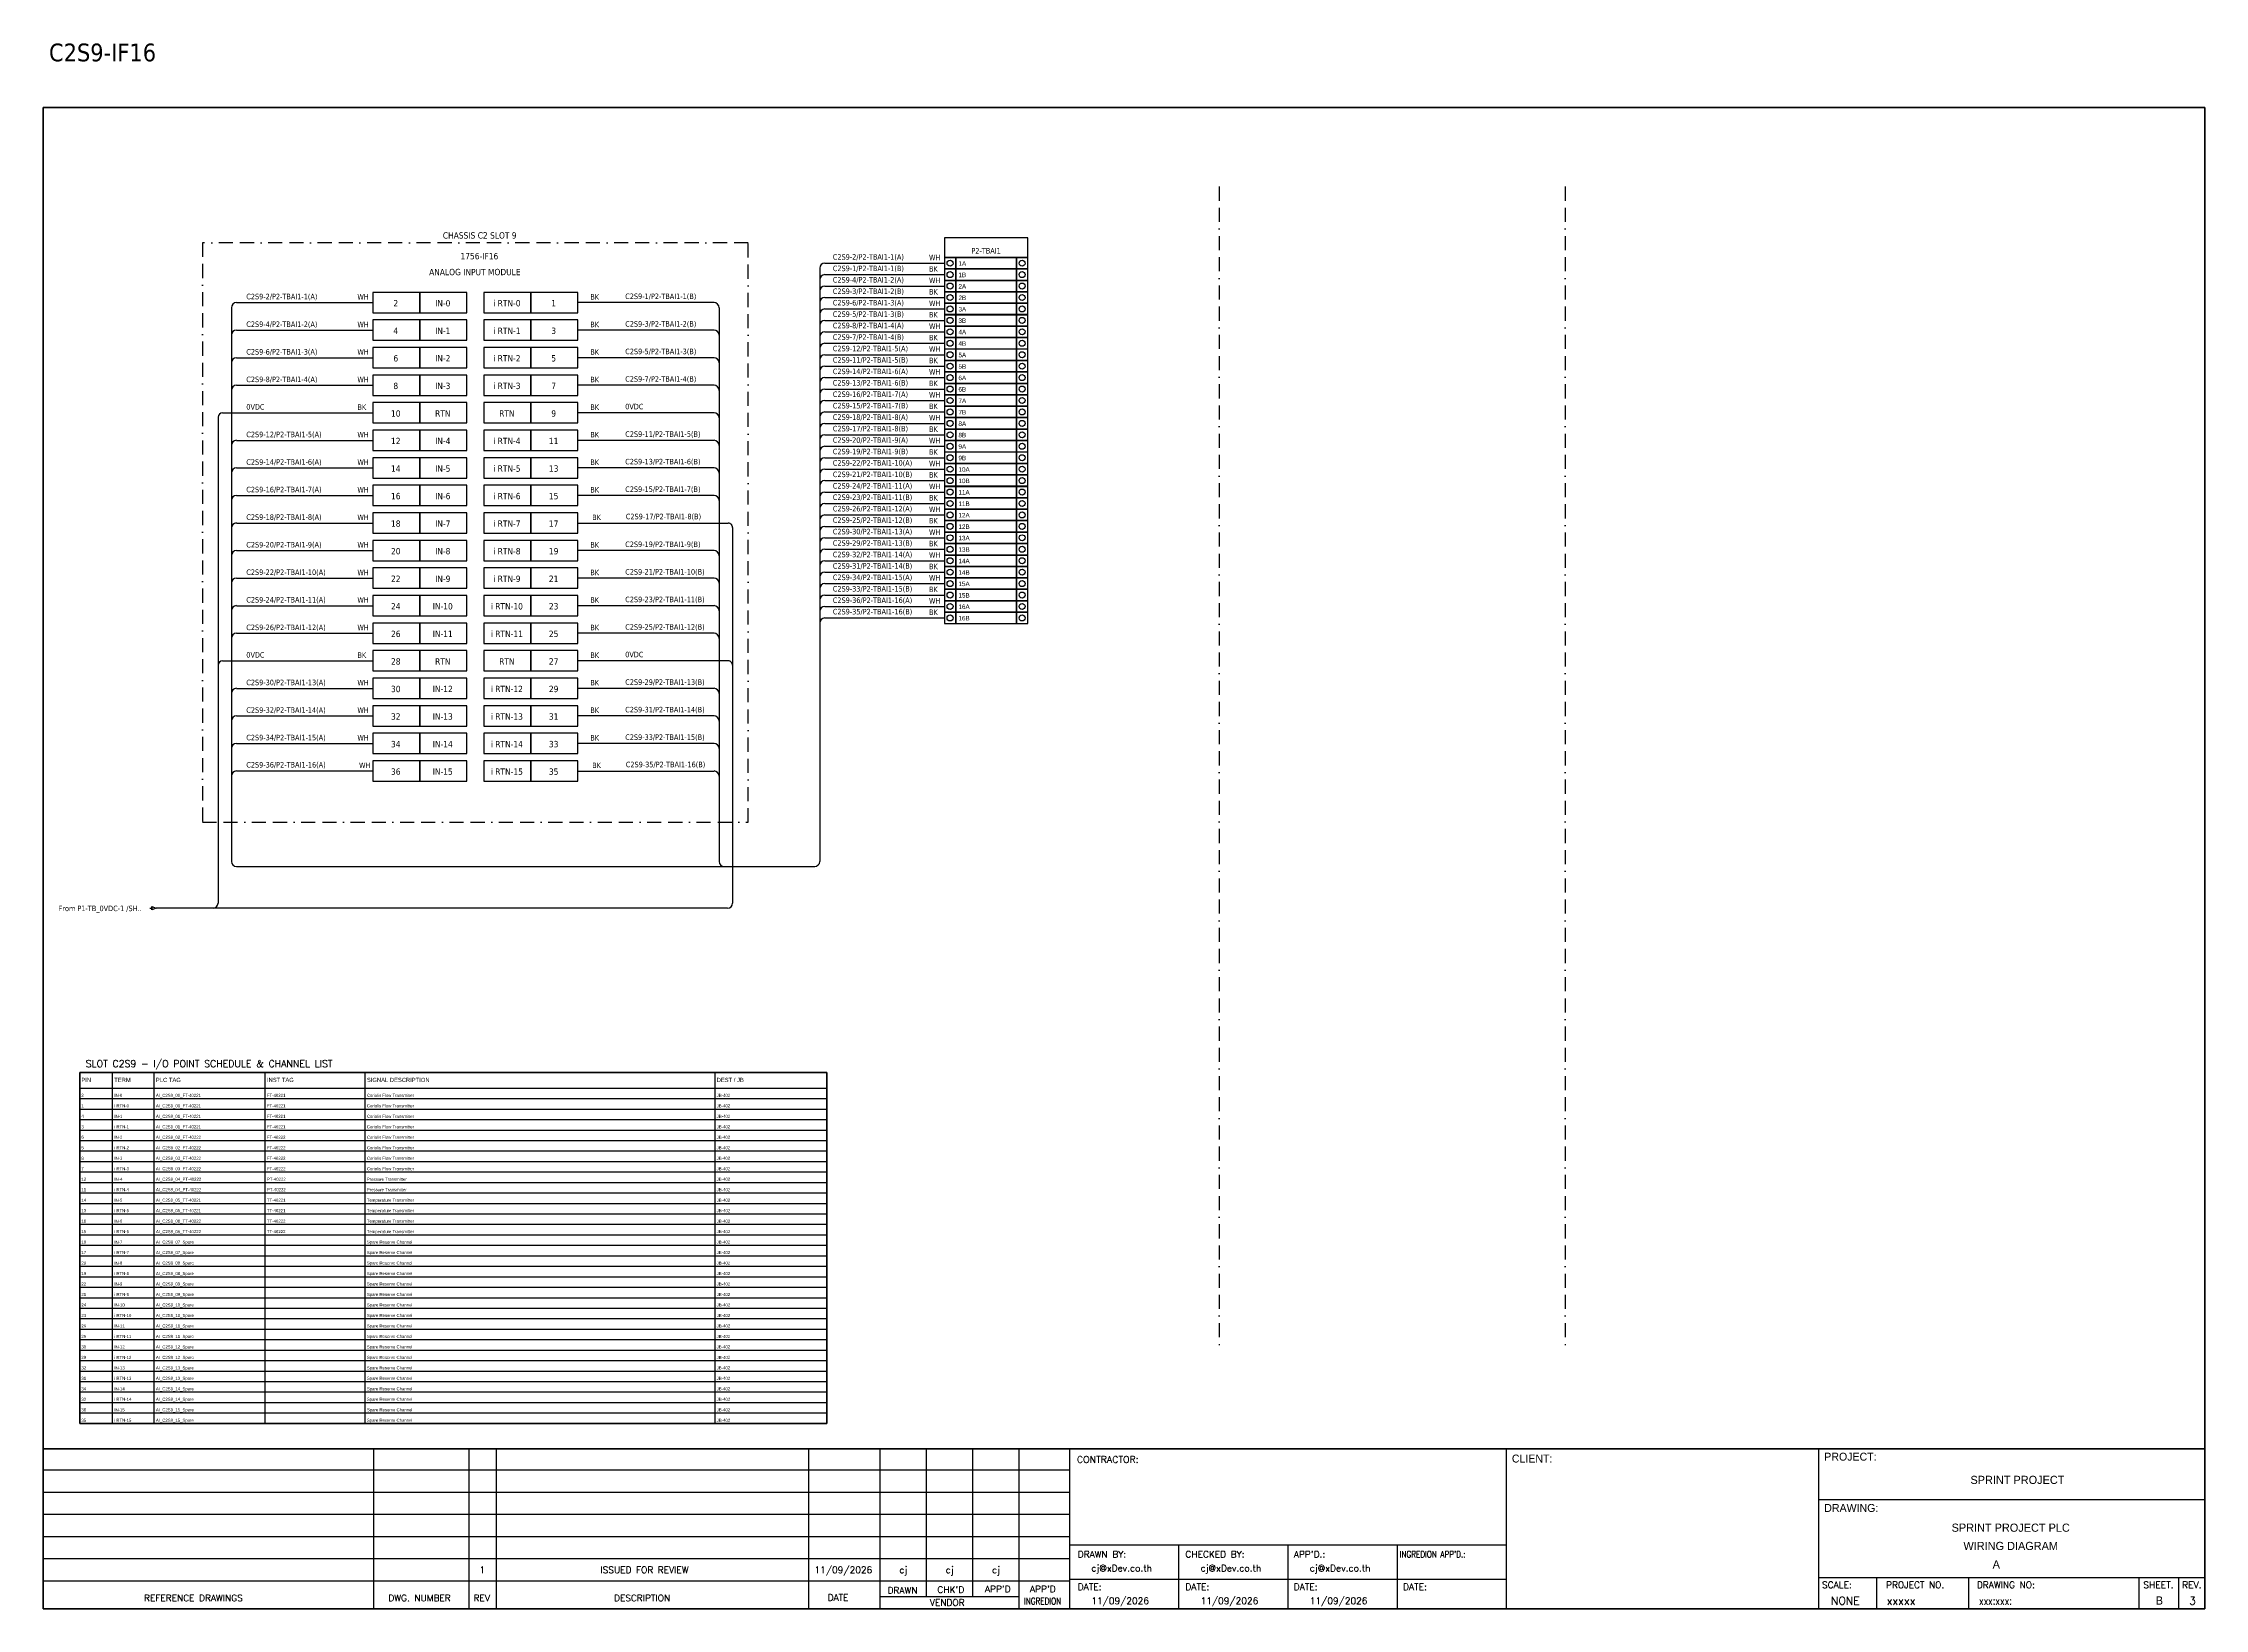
# Model space of a CAD drawing. Header units: millimetres. Extents: x 0 to 62600, y 0 to 14837.
# Drawn here: x 37740 to 41633, y 9013 to 11833 of the extents above; entities that cross this region are included whole.
import ezdxf
from ezdxf.enums import TextEntityAlignment as Align

# ---------------------------------------------------------------- set-up
doc = ezdxf.new("R2010")
doc.units = ezdxf.units.MM
doc.linetypes.add('BORDERX2', pattern=[88.9, 25.4, -12.7, 25.4, -12.7, 0, -12.7])
for name, color, linetype in [('GT_1', 9, 'Continuous'), ('HELPPOINT', 7, 'Continuous'), ('MEMBER', 7, 'Continuous'), ('VECTORS', 7, 'Continuous'), ('x01001-FrameArea', 2, 'BORDERX2')]:
    doc.layers.add(name, color=color, linetype=linetype)
doc.layers.add('IE-EQUIP', color=253, linetype='Continuous', lineweight=25)
doc.layers.add('IE-WIRE', color=7, linetype='Continuous', lineweight=25)
doc.styles.add('HTX11', font='O8111901')
doc.styles.add('ROMANS', font='romans.shx', dxfattribs={"width": 0.85, "height": 25})
doc.styles.get("Standard").update_dxf_attribs({"font": 'arial.ttf'})
doc.styles.add('Tahoma', font='')
doc.styles.get('Tahoma').set_extended_font_data('Tahoma')

# ---------------------------------------------------------------- blocks, each defined once
blk = doc.blocks.new('xTermSingleLayer80')
at = {"color": 7, "ltscale": 25.4}
for points in [[(0, -537), (537, -537), (537, 0), (0, 0)], [(537, -537), (3378, -537), (3378, 0), (537, 0)], [(3378, -537), (3915, -537), (3915, 0), (3378, 0)]]:
    blk.add_lwpolyline(points, close=True, dxfattribs=at)
for centre in [(268, -268), (3647, -268)]:
    blk.add_circle(centre, 141, dxfattribs=at)
blk.add_attdef('TERMINAL_B', (661, -387), '', height=212)
blk = doc.blocks.new('xTerminal_fr_to')
at = {"layer": 'VECTORS', "color": 1, "true_color": 0xff0000}
for p, q in [((-11.3, 0), (-7.8, 0)), ((-7.8, 2.8), (0, 0)), ((-7.8, -2.8), (-7.8, 2.8)), ((-7.8, 2.8), (0, 0)), ((-7.8, 2.8), (-7.8, -2.8)), ((0, 0), (-7.8, -2.8)), ((0, 0), (-7.8, -2.8))]:
    blk.add_line(p, q, dxfattribs=at)

msp = doc.modelspace()

# ---------------------------------------------------------------- linework, layer by layer
at = {"ltscale": 25.4}
for p, q in [((39147.4, 11415.7), (39362.8, 11415.7)), ((39147.4, 11374.5), (39362.8, 11374.5)), ((38947.9, 11365.4), (38702.6, 11365.4)), ((39147.4, 11333.3), (39362.8, 11333.3)), ((38947.9, 11315.8), (38702.6, 11315.8)), ((39147.4, 11292.1), (39362.8, 11292.1)), ((38947.9, 11266.1), (38702.6, 11266.1)), ((38947.9, 11216.5), (38702.6, 11216.5)), ((39147.4, 11250.8), (39362.8, 11250.8)), ((39147.4, 11209.6), (39362.8, 11209.6)), ((38062.6, 11166.9), (38333.1, 11166.9)), ((38947.9, 11166.9), (38702.6, 11166.9)), ((39147.4, 11168.4), (39362.8, 11168.4)), ((38947.9, 11117.2), (38702.6, 11117.2)), ((39147.4, 11127.2), (39362.8, 11127.2)), ((38947.9, 11067.6), (38702.6, 11067.6)), ((39147.4, 11085.9), (39362.8, 11085.9)), ((39147.4, 11044.7), (39362.8, 11044.7)), ((38947.9, 11018), (38702.6, 11018)), ((39147.4, 11003.5), (39362.8, 11003.5)), ((38702.6, 10968.3), (38973.1, 10968.3)), ((39147.4, 10962.3), (39362.8, 10962.3)), ((38947.9, 10918.7), (38702.6, 10918.7)), ((39147.4, 10921), (39362.8, 10921)), ((38947.9, 10869.1), (38702.6, 10869.1)), ((39147.4, 10879.8), (39362.8, 10879.8)), ((39147.4, 10838.6), (39362.8, 10838.6)), ((38947.9, 10819.4), (38702.6, 10819.4)), ((39147.4, 10797.4), (39362.8, 10797.4)), ((38947.9, 10769.8), (38702.6, 10769.8)), ((38062.6, 10720.2), (38333.1, 10720.2)), ((38973.1, 10720.2), (38702.6, 10720.2)), ((38947.9, 10670.5), (38702.6, 10670.5)), ((38947.9, 10620.9), (38702.6, 10620.9)), ((38947.9, 10571.3), (38702.6, 10571.3)), ((38702.6, 10521.6), (38947.9, 10521.6))]:
    msp.add_line(p, q, dxfattribs=at)
at = {"color": 7}
for p, q in [((37864.7, 9346.4), (37864.7, 9978.5)), ((37939.7, 9346.4), (37939.7, 9978.5)), ((38139.7, 9346.4), (38139.7, 9978.5)), ((38319.7, 9346.4), (38319.7, 9978.5)), ((38949.7, 9346.4), (38949.7, 9978.5)), ((37805.4, 9950.5), (39151.2, 9950.5))]:
    msp.add_line(p, q, dxfattribs=at)
at = {"color": 8}
for p, q in [((37805.4, 9931.7), (39151.2, 9931.7)), ((37805.4, 9912.8), (39151.2, 9912.8)), ((37805.4, 9893.9), (39151.2, 9893.9)), ((37805.4, 9875), (39151.2, 9875)), ((37805.4, 9856.2), (39151.2, 9856.2)), ((37805.4, 9837.3), (39151.2, 9837.3)), ((37805.4, 9818.4), (39151.2, 9818.4)), ((37805.4, 9799.5), (39151.2, 9799.5)), ((37805.4, 9780.6), (39151.2, 9780.6)), ((37805.4, 9761.8), (39151.2, 9761.8)), ((37805.4, 9742.9), (39151.2, 9742.9)), ((37805.4, 9724), (39151.2, 9724)), ((37805.4, 9705.1), (39151.2, 9705.1)), ((37805.4, 9686.2), (39151.2, 9686.2)), ((37805.4, 9667.4), (39151.2, 9667.4)), ((37805.4, 9648.5), (39151.2, 9648.5)), ((37805.4, 9629.6), (39151.2, 9629.6)), ((37805.4, 9610.7), (39151.2, 9610.7)), ((37805.4, 9591.9), (39151.2, 9591.9)), ((37805.4, 9573), (39151.2, 9573)), ((37805.4, 9554.1), (39151.2, 9554.1)), ((37805.4, 9535.2), (39151.2, 9535.2)), ((37805.4, 9516.3), (39151.2, 9516.3)), ((37805.4, 9497.5), (39151.2, 9497.5)), ((37805.4, 9478.6), (39151.2, 9478.6)), ((37805.4, 9459.7), (39151.2, 9459.7)), ((37805.4, 9440.8), (39151.2, 9440.8)), ((37805.4, 9422), (39151.2, 9422)), ((37805.4, 9403.1), (39151.2, 9403.1)), ((37805.4, 9384.2), (39151.2, 9384.2)), ((37805.4, 9365.3), (39151.2, 9365.3))]:
    msp.add_line(p, q, dxfattribs=at)
at = {"color": 4}
for p, q in [((41042, 9068.7), (41042, 9012.6)), ((41207.3, 9068.7), (41207.3, 9012.6))]:
    msp.add_line(p, q, dxfattribs=at)
at = {"color": 4, "ltscale": 0.5}
for p, q in [((41514.4, 9068.7), (41514.4, 9012.6)), ((41514.4, 9068.7), (41514.4, 9012.6)), ((41585.6, 9068.7), (41585.6, 9012.6)), ((41585.6, 9068.7), (41585.6, 9012.6))]:
    msp.add_line(p, q, dxfattribs=at)
at = {"color": 4, "ltscale": 25.4}
msp.add_lwpolyline([(39362.8, 11446.6), (39513.1, 11446.6), (39513.1, 11481.9), (39362.8, 11481.9)], close=True, dxfattribs=at)
msp.add_lwpolyline([(37805.4, 9978.5), (39151.2, 9978.5), (39151.2, 9346.4), (37805.4, 9346.4)], close=True)
at = {"color": 7}
msp.add_lwpolyline([(37805.4, 9346.4), (39151.2, 9346.4), (39151.2, 9978.5), (37805.4, 9978.5), (37805.4, 9346.4)], dxfattribs=at)
at = {"ltscale": 25.4}
for centre, radius, start, end in [((39147.4, 11406.6), 9.14, 90, 180), ((39147.4, 11365.4), 9.14, 90, 180), ((38947.9, 11356.2), 9.17, 0, 90), ((39147.4, 11324.1), 9.14, 90, 180), ((38947.9, 11306.6), 9.17, 0, 90), ((39147.4, 11282.9), 9.14, 90, 180), ((38947.9, 11256.9), 9.17, 0, 90), ((38947.9, 11207.3), 9.17, 0, 90), ((39147.4, 11241.7), 9.14, 90, 180), ((39147.4, 11200.5), 9.14, 90, 180), ((38947.9, 11157.7), 9.17, 0, 90), ((39147.4, 11159.2), 9.14, 90, 180), ((38947.9, 11108.1), 9.17, 0, 90), ((39147.4, 11118), 9.14, 90, 180), ((38947.9, 11058.4), 9.17, 0, 90), ((39147.4, 11076.8), 9.14, 90, 180), ((39147.4, 11035.6), 9.14, 90, 180), ((38947.9, 11008.8), 9.17, 0, 90), ((39147.4, 10994.3), 9.14, 90, 180), ((39147.4, 10953.1), 9.14, 90, 180), ((38947.9, 10909.5), 9.17, 0, 90), ((39147.4, 10911.9), 9.14, 90, 180), ((38947.9, 10859.9), 9.17, 0, 90), ((39147.4, 10870.7), 9.14, 90, 180), ((39147.4, 10829.5), 9.14, 90, 180), ((38947.9, 10810.3), 9.17, 0, 90), ((39147.4, 10788.2), 9.14, 90, 180), ((38947.9, 10760.6), 9.17, 0, 90), ((38947.9, 10661.4), 9.17, 0, 90), ((38947.9, 10611.7), 9.17, 0, 90), ((38947.9, 10562.1), 9.17, 0, 90), ((38947.9, 10512.5), 9.17, 0, 90)]:
    msp.add_arc(centre, radius, start, end, dxfattribs=at)
at = {"layer": 'GT_1', "color": 4}
for p, q in [((38335.1, 9012.6), (38335.1, 9300.8)), ((38507, 9012.6), (38507, 9300.8)), ((38556.2, 9012.6), (38556.2, 9300.8)), ((39118.8, 9012.6), (39118.8, 9300.8)), ((39247.1, 9012.6), (39247.1, 9300.8)), ((39330.7, 9034.4), (39330.7, 9300.8)), ((39414.2, 9034.5), (39414.2, 9300.8)), ((39497.5, 9012.6), (39497.5, 9300.8)), ((39588.5, 9012.6), (39588.5, 9300.8)), ((40375.5, 9012.6), (40375.5, 9300.8)), ((40937.8, 9012.6), (40937.8, 9300.8)), ((40937.8, 9012.6), (40937.8, 9300.8)), ((40937.8, 9012.6), (40937.8, 9300.8)), ((39588.5, 9262), (37739.7, 9262)), ((39588.5, 9222.2), (37739.7, 9222.2)), ((39588.5, 9182.2), (37739.7, 9182.2)), ((39588.5, 9142.3), (37739.7, 9142.3)), ((40375.5, 9127), (39588.5, 9127)), ((39785.3, 9012.6), (39785.3, 9127)), ((39982, 9012.6), (39982, 9127)), ((40178.8, 9012.6), (40178.8, 9127)), ((39588.5, 9102.4), (37739.7, 9102.4)), ((39588.4, 9062.5), (37739.7, 9062.5)), ((39497.5, 9034.4), (39247.1, 9034.4)), ((40375.5, 9065.5), (39588.5, 9065.5)), ((40937.8, 9068.7), (41633, 9068.7))]:
    msp.add_line(p, q, dxfattribs=at)
at = {"layer": 'HELPPOINT', "color": 4, "lineweight": 35}
for p, q in [((37739.7, 9012.6), (37739.7, 11716.9)), ((37739.7, 11716.9), (41633, 11716.9)), ((37739.7, 9012.6), (37739.7, 11716.9)), ((37739.7, 11716.9), (41633, 11716.9)), ((41633, 11716.9), (41633, 9012.6)), ((41633, 11716.9), (41633, 9012.6)), ((41633, 9012.6), (37739.7, 9012.6)), ((41633, 9012.6), (37739.7, 9012.6))]:
    msp.add_line(p, q, dxfattribs=at)
at = {"layer": 'HELPPOINT', "color": 4}
for p, q in [((40937.8, 9209.2), (41633, 9209.2)), ((40937.8, 9209.2), (41633, 9209.2)), ((40937.8, 9068.7), (41633, 9068.7))]:
    msp.add_line(p, q, dxfattribs=at)
at = {"layer": 'IE-EQUIP', "linetype": 'Continuous', "ltscale": 25.4}
for points in [[(38333.1, 11347), (38417.8, 11347), (38417.8, 11383.7), (38333.1, 11383.7)], [(38417.8, 11347), (38502.4, 11347), (38502.4, 11383.7), (38417.8, 11383.7)], [(38533.3, 11347), (38617.9, 11347), (38617.9, 11383.7), (38533.3, 11383.7)], [(38617.9, 11347), (38702.6, 11347), (38702.6, 11383.7), (38617.9, 11383.7)], [(38333.1, 11297.4), (38417.8, 11297.4), (38417.8, 11334.1), (38333.1, 11334.1)], [(38417.8, 11297.4), (38502.4, 11297.4), (38502.4, 11334.1), (38417.8, 11334.1)], [(38533.3, 11297.4), (38617.9, 11297.4), (38617.9, 11334.1), (38533.3, 11334.1)], [(38617.9, 11297.4), (38702.6, 11297.4), (38702.6, 11334.1), (38617.9, 11334.1)], [(38333.1, 11247.8), (38417.8, 11247.8), (38417.8, 11284.5), (38333.1, 11284.5)], [(38417.8, 11247.8), (38502.4, 11247.8), (38502.4, 11284.5), (38417.8, 11284.5)], [(38533.3, 11247.8), (38617.9, 11247.8), (38617.9, 11284.5), (38533.3, 11284.5)], [(38617.9, 11247.8), (38702.6, 11247.8), (38702.6, 11284.5), (38617.9, 11284.5)], [(38333.1, 11198.1), (38417.8, 11198.1), (38417.8, 11234.8), (38333.1, 11234.8)], [(38417.8, 11198.1), (38502.4, 11198.1), (38502.4, 11234.8), (38417.8, 11234.8)], [(38533.3, 11198.1), (38617.9, 11198.1), (38617.9, 11234.8), (38533.3, 11234.8)], [(38617.9, 11198.1), (38702.6, 11198.1), (38702.6, 11234.8), (38617.9, 11234.8)], [(38333.1, 11148.5), (38417.8, 11148.5), (38417.8, 11185.2), (38333.1, 11185.2)], [(38417.8, 11148.5), (38502.4, 11148.5), (38502.4, 11185.2), (38417.8, 11185.2)], [(38533.3, 11148.5), (38617.9, 11148.5), (38617.9, 11185.2), (38533.3, 11185.2)], [(38617.9, 11148.5), (38702.6, 11148.5), (38702.6, 11185.2), (38617.9, 11185.2)], [(38333.1, 11098.9), (38417.8, 11098.9), (38417.8, 11135.6), (38333.1, 11135.6)], [(38417.8, 11098.9), (38502.4, 11098.9), (38502.4, 11135.6), (38417.8, 11135.6)], [(38533.3, 11098.9), (38617.9, 11098.9), (38617.9, 11135.6), (38533.3, 11135.6)], [(38617.9, 11098.9), (38702.6, 11098.9), (38702.6, 11135.6), (38617.9, 11135.6)], [(38333.1, 11049.2), (38417.8, 11049.2), (38417.8, 11085.9), (38333.1, 11085.9)], [(38417.8, 11049.2), (38502.4, 11049.2), (38502.4, 11085.9), (38417.8, 11085.9)], [(38533.3, 11049.2), (38617.9, 11049.2), (38617.9, 11085.9), (38533.3, 11085.9)], [(38617.9, 11049.2), (38702.6, 11049.2), (38702.6, 11085.9), (38617.9, 11085.9)], [(38333.1, 10999.6), (38417.8, 10999.6), (38417.8, 11036.3), (38333.1, 11036.3)], [(38417.8, 10999.6), (38502.4, 10999.6), (38502.4, 11036.3), (38417.8, 11036.3)], [(38533.3, 10999.6), (38617.9, 10999.6), (38617.9, 11036.3), (38533.3, 11036.3)], [(38617.9, 10999.6), (38702.6, 10999.6), (38702.6, 11036.3), (38617.9, 11036.3)], [(38333.1, 10950), (38417.8, 10950), (38417.8, 10986.7), (38333.1, 10986.7)], [(38417.8, 10950), (38502.4, 10950), (38502.4, 10986.7), (38417.8, 10986.7)], [(38533.3, 10950), (38617.9, 10950), (38617.9, 10986.7), (38533.3, 10986.7)], [(38617.9, 10950), (38702.6, 10950), (38702.6, 10986.7), (38617.9, 10986.7)], [(38333.1, 10900.3), (38417.8, 10900.3), (38417.8, 10937), (38333.1, 10937)], [(38417.8, 10900.3), (38502.4, 10900.3), (38502.4, 10937), (38417.8, 10937)], [(38533.3, 10900.3), (38617.9, 10900.3), (38617.9, 10937), (38533.3, 10937)], [(38617.9, 10900.3), (38702.6, 10900.3), (38702.6, 10937), (38617.9, 10937)], [(38333.1, 10850.7), (38417.8, 10850.7), (38417.8, 10887.4), (38333.1, 10887.4)], [(38417.8, 10850.7), (38502.4, 10850.7), (38502.4, 10887.4), (38417.8, 10887.4)], [(38533.3, 10850.7), (38617.9, 10850.7), (38617.9, 10887.4), (38533.3, 10887.4)], [(38617.9, 10850.7), (38702.6, 10850.7), (38702.6, 10887.4), (38617.9, 10887.4)], [(38333.1, 10801.1), (38417.8, 10801.1), (38417.8, 10837.8), (38333.1, 10837.8)], [(38417.8, 10801.1), (38502.4, 10801.1), (38502.4, 10837.8), (38417.8, 10837.8)], [(38533.3, 10801.1), (38617.9, 10801.1), (38617.9, 10837.8), (38533.3, 10837.8)], [(38617.9, 10801.1), (38702.6, 10801.1), (38702.6, 10837.8), (38617.9, 10837.8)], [(38333.1, 10751.4), (38417.8, 10751.4), (38417.8, 10788.1), (38333.1, 10788.1)], [(38417.8, 10751.4), (38502.4, 10751.4), (38502.4, 10788.1), (38417.8, 10788.1)], [(38533.3, 10751.4), (38617.9, 10751.4), (38617.9, 10788.1), (38533.3, 10788.1)], [(38617.9, 10751.4), (38702.6, 10751.4), (38702.6, 10788.1), (38617.9, 10788.1)], [(38333.1, 10701.8), (38417.8, 10701.8), (38417.8, 10738.5), (38333.1, 10738.5)], [(38417.8, 10701.8), (38502.4, 10701.8), (38502.4, 10738.5), (38417.8, 10738.5)], [(38533.3, 10701.8), (38617.9, 10701.8), (38617.9, 10738.5), (38533.3, 10738.5)], [(38617.9, 10701.8), (38702.6, 10701.8), (38702.6, 10738.5), (38617.9, 10738.5)], [(38333.1, 10652.2), (38417.8, 10652.2), (38417.8, 10688.9), (38333.1, 10688.9)], [(38417.8, 10652.2), (38502.4, 10652.2), (38502.4, 10688.9), (38417.8, 10688.9)], [(38533.3, 10652.2), (38617.9, 10652.2), (38617.9, 10688.9), (38533.3, 10688.9)], [(38617.9, 10652.2), (38702.6, 10652.2), (38702.6, 10688.9), (38617.9, 10688.9)], [(38333.1, 10602.5), (38417.8, 10602.5), (38417.8, 10639.2), (38333.1, 10639.2)], [(38417.8, 10602.5), (38502.4, 10602.5), (38502.4, 10639.2), (38417.8, 10639.2)], [(38533.3, 10602.5), (38617.9, 10602.5), (38617.9, 10639.2), (38533.3, 10639.2)], [(38617.9, 10602.5), (38702.6, 10602.5), (38702.6, 10639.2), (38617.9, 10639.2)], [(38333.1, 10552.9), (38417.8, 10552.9), (38417.8, 10589.6), (38333.1, 10589.6)], [(38417.8, 10552.9), (38502.4, 10552.9), (38502.4, 10589.6), (38417.8, 10589.6)], [(38533.3, 10552.9), (38617.9, 10552.9), (38617.9, 10589.6), (38533.3, 10589.6)], [(38617.9, 10552.9), (38702.6, 10552.9), (38702.6, 10589.6), (38617.9, 10589.6)], [(38333.1, 10503.3), (38417.8, 10503.3), (38417.8, 10540), (38333.1, 10540)], [(38417.8, 10503.3), (38502.4, 10503.3), (38502.4, 10540), (38417.8, 10540)], [(38533.3, 10503.3), (38617.9, 10503.3), (38617.9, 10540), (38533.3, 10540)], [(38617.9, 10503.3), (38702.6, 10503.3), (38702.6, 10540), (38617.9, 10540)]]:
    msp.add_lwpolyline(points, close=True, dxfattribs=at)
at = {"layer": 'IE-WIRE', "color": 4, "ltscale": 25.4}
for p, q in [((39138.3, 11427.2), (39138.3, 10358.8)), ((39147.4, 11436.3), (39362.8, 11436.3)), ((39147.4, 11395.1), (39362.8, 11395.1)), ((38078.7, 11356.2), (38078.7, 10358.8)), ((38087.9, 11365.4), (38333.1, 11365.4)), ((38957, 11356.2), (38957, 10358.8)), ((39147.4, 11353.9), (39362.8, 11353.9)), ((38087.9, 11315.8), (38333.1, 11315.8)), ((39147.4, 11312.7), (39362.8, 11312.7)), ((38087.9, 11266.1), (38333.1, 11266.1)), ((39147.4, 11271.4), (39362.8, 11271.4)), ((38087.9, 11216.5), (38333.1, 11216.5)), ((39147.4, 11230.2), (39362.8, 11230.2)), ((39147.4, 11189), (39362.8, 11189)), ((39147.4, 11147.8), (39362.8, 11147.8)), ((38087.9, 11117.2), (38333.1, 11117.2)), ((39147.4, 11106.5), (39362.8, 11106.5)), ((38087.9, 11067.6), (38333.1, 11067.6)), ((39147.4, 11065.3), (39362.8, 11065.3)), ((39147.4, 11024.1), (39362.8, 11024.1)), ((38087.9, 11018), (38333.1, 11018)), ((39147.4, 10982.9), (39362.8, 10982.9)), ((38087.9, 10968.3), (38333.1, 10968.3)), ((39147.4, 10941.7), (39362.8, 10941.7)), ((38087.9, 10918.7), (38333.1, 10918.7)), ((38087.9, 10869.1), (38333.1, 10869.1)), ((39147.4, 10900.4), (39362.8, 10900.4)), ((39147.4, 10859.2), (39362.8, 10859.2)), ((38087.9, 10819.4), (38333.1, 10819.4)), ((39147.4, 10818), (39362.8, 10818)), ((38087.9, 10769.8), (38333.1, 10769.8)), ((38087.9, 10670.5), (38333.1, 10670.5)), ((38087.9, 10620.9), (38333.1, 10620.9)), ((38087.9, 10571.3), (38333.1, 10571.3)), ((38333.1, 10521.6), (38087.9, 10521.6))]:
    msp.add_line(p, q, dxfattribs=at)
at = {"layer": 'IE-WIRE', "color": 7, "ltscale": 25.4}
for p, q in [((38054.6, 11158.9), (38054.6, 10283.6)), ((38981.1, 10960.3), (38981.1, 10283.6)), ((38972.2, 10274.6), (37943.1, 10274.6))]:
    msp.add_line(p, q, dxfattribs=at)
at = {"layer": 'IE-WIRE', "color": 4}
msp.add_line((38087.8, 10349.7), (39129.2, 10349.7), dxfattribs=at)
at = {"layer": 'IE-WIRE', "color": 4, "ltscale": 25.4}
for centre, radius in [((39147.4, 11427.2), 9.14), ((39147.4, 11386), 9.14), ((38087.9, 11356.2), 9.17), ((39147.4, 11344.7), 9.14), ((38087.9, 11306.6), 9.17), ((39147.4, 11303.5), 9.14), ((38087.9, 11256.9), 9.17), ((39147.4, 11262.3), 9.14), ((38087.9, 11207.3), 9.17), ((39147.4, 11221.1), 9.14), ((39147.4, 11179.9), 9.14), ((39147.4, 11138.6), 9.14), ((38087.9, 11108.1), 9.17), ((39147.4, 11097.4), 9.14), ((38087.9, 11058.4), 9.17), ((39147.4, 11056.2), 9.14), ((39147.4, 11015), 9.14), ((38087.9, 11008.8), 9.17), ((39147.4, 10973.7), 9.14), ((38087.9, 10959.2), 9.17), ((39147.4, 10932.5), 9.14), ((38087.9, 10909.5), 9.17), ((38087.9, 10859.9), 9.17), ((39147.4, 10891.3), 9.14), ((39147.4, 10850.1), 9.14), ((38087.9, 10810.3), 9.17), ((39147.4, 10808.8), 9.14), ((38087.9, 10760.6), 9.17), ((38087.9, 10661.4), 9.17), ((38087.9, 10611.7), 9.17), ((38087.9, 10562.1), 9.17), ((38087.9, 10512.5), 9.17)]:
    msp.add_arc(centre, radius, 90, 180, dxfattribs=at)
at = {"layer": 'IE-WIRE', "ltscale": 25.4}
for centre in [(38062.6, 11158.9), (38062.6, 10712.2)]:
    msp.add_arc(centre, 8, 90, 180, dxfattribs=at)
at = {"layer": 'IE-WIRE', "color": 4}
for centre, start, end in [((38087.8, 10358.8), 180, 270), ((38966.2, 10358.8), 180, 270), ((39129.2, 10358.8), 270, 0)]:
    msp.add_arc(centre, 9.14, start, end, dxfattribs=at)
at = {"layer": 'IE-WIRE', "color": 7, "ltscale": 25.4}
for centre in [(38045.6, 10283.6), (38972.2, 10283.6), (38972.2, 10283.6)]:
    msp.add_arc(centre, 8.96, 270, 0, dxfattribs=at)
at = {"layer": 'MEMBER', "color": 4, "lineweight": 35}
msp.add_line((37739.7, 9300.8), (41633, 9300.8), dxfattribs=at)
msp.add_line((37739.7, 9300.8), (41633, 9300.8), dxfattribs=at)
at = {"layer": 'MEMBER', "color": 4}
for p, q in [((40937.8, 9209.2), (41633, 9209.2)), ((40937.8, 9209.2), (41633, 9209.2)), ((40937.8, 9068.7), (41633, 9068.7)), ((40937.8, 9068.7), (41633, 9068.7))]:
    msp.add_line(p, q, dxfattribs=at)
at = {"layer": 'x01001-FrameArea'}
for p, q in [((39857.9, 11574.2), (39857.9, 9487.7)), ((40481, 11574.2), (40481, 9487.7))]:
    msp.add_line(p, q, dxfattribs=at)
msp.add_lwpolyline([(38026.4, 10429.3), (39009.4, 10429.3), (39009.4, 11473.1), (38026.4, 11473.1)], close=True, dxfattribs=at)
at = {"layer": 'x01001-FrameArea', "ltscale": 25.4}
for centre in [(38973.1, 10960.3), (38973.1, 10712.2)]:
    msp.add_arc(centre, 8, 0, 90, dxfattribs=at)

# ---------------------------------------------------------------- block references
at = {"xscale": 0.0384, "yscale": 0.0384, "zscale": 0.0384}
for p, values in [((39362.8, 11446.6), {'TERMINAL_B': '1A'}), ((39362.8, 11426), {'TERMINAL_B': '1B'}), ((39362.8, 11405.4), {'TERMINAL_B': '2A'}), ((39362.8, 11384.8), {'TERMINAL_B': '2B'}), ((39362.8, 11364.2), {'TERMINAL_B': '3A'}), ((39362.8, 11343.6), {'TERMINAL_B': '3B'}), ((39362.8, 11323), {'TERMINAL_B': '4A'}), ((39362.8, 11302.4), {'TERMINAL_B': '4B'}), ((39362.8, 11281.7), {'TERMINAL_B': '5A'}), ((39362.8, 11261.1), {'TERMINAL_B': '5B'}), ((39362.8, 11240.5), {'TERMINAL_B': '6A'}), ((39362.8, 11219.9), {'TERMINAL_B': '6B'}), ((39362.8, 11199.3), {'TERMINAL_B': '7A'}), ((39362.8, 11178.7), {'TERMINAL_B': '7B'}), ((39362.8, 11158.1), {'TERMINAL_B': '8A'}), ((39362.8, 11137.5), {'TERMINAL_B': '8B'}), ((39362.8, 11116.9), {'TERMINAL_B': '9A'}), ((39362.8, 11096.2), {'TERMINAL_B': '9B'}), ((39362.8, 11075.6), {'TERMINAL_B': '10A'}), ((39362.8, 11055), {'TERMINAL_B': '10B'}), ((39362.8, 11034.4), {'TERMINAL_B': '11A'}), ((39362.8, 11013.8), {'TERMINAL_B': '11B'}), ((39362.8, 10993.2), {'TERMINAL_B': '12A'}), ((39362.8, 10972.6), {'TERMINAL_B': '12B'}), ((39362.8, 10952), {'TERMINAL_B': '13A'}), ((39362.8, 10931.3), {'TERMINAL_B': '13B'}), ((39362.8, 10910.7), {'TERMINAL_B': '14A'}), ((39362.8, 10890.1), {'TERMINAL_B': '14B'}), ((39362.8, 10869.5), {'TERMINAL_B': '15A'}), ((39362.8, 10848.9), {'TERMINAL_B': '15B'}), ((39362.8, 10828.3), {'TERMINAL_B': '16A'}), ((39362.8, 10807.7), {'TERMINAL_B': '16B'})]:
    msp.add_blockref('xTermSingleLayer80', p, dxfattribs=at).add_auto_attribs(values)
msp.add_blockref('xTerminal_fr_to', (37943.1, 10274.6))

# ---------------------------------------------------------------- texts
at = {"color": 2, "style": 'Tahoma'}
msp.add_text('C2S9-IF16', height=32, dxfattribs=at).set_placement((37750.1, 11799.9))
for s, height, p in [('CHASSIS C2 SLOT 9', 11.441, (38525.9, 11486.4)), ('1756-IF16', 11.44, (38525.3, 11449)), ('ANALOG INPUT MODULE', 11.441, (38517.1, 11420.4)), ('2', 11.4, (38374.7, 11364.2)), ('IN-0', 11.44, (38459.3, 11364.2)), ('i RTN-0', 11.44, (38574.8, 11364.2)), ('1', 11.4, (38659.1, 11364.2)), ('4', 11.4, (38374.7, 11314.6)), ('IN-1', 11.44, (38459.3, 11314.6)), ('i RTN-1', 11.44, (38574.8, 11314.6)), ('3', 11.4, (38659.1, 11314.6)), ('6', 11.4, (38374.7, 11265)), ('IN-2', 11.44, (38459.3, 11265)), ('i RTN-2', 11.44, (38574.8, 11265)), ('5', 11.4, (38659.1, 11265)), ('8', 11.4, (38374.7, 11215.3)), ('IN-3', 11.44, (38459.3, 11215.3)), ('i RTN-3', 11.44, (38574.8, 11215.3)), ('7', 11.4, (38659.1, 11215.3)), ('10', 11.44, (38374.7, 11165.7)), ('RTN', 11.44, (38459.3, 11165.7)), ('RTN', 11.44, (38574.8, 11165.7)), ('9', 11.4, (38659.1, 11165.7)), ('12', 11.44, (38374.7, 11116.1)), ('IN-4', 11.44, (38459.3, 11116.1)), ('i RTN-4', 11.44, (38574.8, 11116.1)), ('11', 11.44, (38659.1, 11116.1)), ('14', 11.44, (38374.7, 11066.4)), ('IN-5', 11.44, (38459.3, 11066.4)), ('i RTN-5', 11.44, (38574.8, 11066.4)), ('13', 11.44, (38659.1, 11066.4)), ('16', 11.44, (38374.7, 11016.8)), ('IN-6', 11.44, (38459.3, 11016.8)), ('i RTN-6', 11.44, (38574.8, 11016.8)), ('15', 11.44, (38659.1, 11016.8)), ('18', 11.44, (38374.7, 10967.2)), ('IN-7', 11.44, (38459.3, 10967.2)), ('i RTN-7', 11.44, (38574.8, 10967.2)), ('17', 11.44, (38659.1, 10967.2)), ('20', 11.44, (38374.7, 10917.6)), ('IN-8', 11.44, (38459.3, 10917.6)), ('i RTN-8', 11.44, (38574.8, 10917.6)), ('19', 11.44, (38659.1, 10917.6)), ('22', 11.44, (38374.7, 10867.9)), ('IN-9', 11.44, (38459.3, 10867.9)), ('i RTN-9', 11.44, (38574.8, 10867.9)), ('21', 11.44, (38659.1, 10867.9)), ('24', 11.44, (38374.7, 10818.3)), ('IN-10', 11.44, (38459.3, 10818.3)), ('i RTN-10', 11.44, (38574.8, 10818.3)), ('23', 11.44, (38659.1, 10818.3)), ('26', 11.44, (38374.7, 10768.7)), ('IN-11', 11.44, (38459.3, 10768.7)), ('i RTN-11', 11.44, (38574.8, 10768.7)), ('25', 11.44, (38659.1, 10768.7)), ('28', 11.44, (38374.7, 10719)), ('RTN', 11.44, (38459.3, 10719)), ('RTN', 11.44, (38574.8, 10719)), ('27', 11.44, (38659.1, 10719)), ('30', 11.44, (38374.7, 10669.4)), ('IN-12', 11.44, (38459.3, 10669.4)), ('i RTN-12', 11.44, (38574.8, 10669.4)), ('29', 11.44, (38659.1, 10669.4)), ('32', 11.44, (38374.7, 10619.8)), ('IN-13', 11.44, (38459.3, 10619.8)), ('i RTN-13', 11.44, (38574.8, 10619.8)), ('31', 11.44, (38659.1, 10619.8)), ('34', 11.44, (38374.7, 10570.1)), ('IN-14', 11.44, (38459.3, 10570.1)), ('i RTN-14', 11.44, (38574.8, 10570.1)), ('33', 11.44, (38659.1, 10570.1)), ('36', 11.44, (38374.7, 10520.5)), ('IN-15', 11.44, (38459.3, 10520.5)), ('i RTN-15', 11.44, (38574.8, 10520.5)), ('35', 11.44, (38659.1, 10520.5))]:
    msp.add_text(s, height=height, dxfattribs=at).set_placement(p, align=Align.MIDDLE_CENTER)
at = {"color": 4, "style": 'Tahoma'}
for s, height, p in [('C2S9-2/P2-TBAI1-1(A)', 9.949, (39161.9, 11442.6)), ('WH', 9.95, (39335.2, 11441.6)), ('C2S9-4/P2-TBAI1-2(A)', 9.949, (39161.9, 11401.4)), ('WH', 9.95, (39335.2, 11400.4)), ('C2S9-2/P2-TBAI1-1(A)', 9.949, (38105.5, 11371.3)), ('WH', 9.95, (38305.6, 11370.6)), ('C2S9-6/P2-TBAI1-3(A)', 9.949, (39161.9, 11360.2)), ('WH', 9.95, (39335.2, 11359.1)), ('C2S9-4/P2-TBAI1-2(A)', 9.949, (38105.5, 11321.4)), ('WH', 9.95, (38305.6, 11321)), ('C2S9-8/P2-TBAI1-4(A)', 9.949, (39161.9, 11319)), ('WH', 9.95, (39335.2, 11317.9)), ('C2S9-6/P2-TBAI1-3(A)', 9.949, (38105.5, 11271.7)), ('WH', 9.95, (38305.6, 11271.4)), ('C2S9-12/P2-TBAI1-5(A)', 9.949, (39161.9, 11277.7)), ('WH', 9.95, (39335.2, 11276.7)), ('C2S9-8/P2-TBAI1-4(A)', 9.949, (38105.5, 11222.1)), ('WH', 9.95, (38305.6, 11221.7)), ('C2S9-14/P2-TBAI1-6(A)', 9.949, (39161.9, 11236.5)), ('WH', 9.95, (39335.2, 11235.5)), ('C2S9-16/P2-TBAI1-7(A)', 9.949, (39161.9, 11195.3)), ('WH', 9.95, (39335.2, 11194.2)), ('C2S9-18/P2-TBAI1-8(A)', 9.949, (39161.9, 11154.1)), ('WH', 9.95, (39335.2, 11153)), ('C2S9-12/P2-TBAI1-5(A)', 9.949, (38105.5, 11122.9)), ('WH', 9.95, (38305.6, 11122.5)), ('C2S9-20/P2-TBAI1-9(A)', 9.949, (39161.9, 11112.8)), ('WH', 9.95, (39335.2, 11111.8)), ('C2S9-14/P2-TBAI1-6(A)', 9.949, (38105.5, 11073.2)), ('WH', 9.95, (38305.6, 11072.8)), ('C2S9-22/P2-TBAI1-10(A)', 9.949, (39161.9, 11071.6)), ('WH', 9.95, (39335.2, 11070.6)), ('C2S9-16/P2-TBAI1-7(A)', 9.949, (38105.5, 11023.6)), ('WH', 9.95, (38305.6, 11023.2)), ('C2S9-24/P2-TBAI1-11(A)', 9.949, (39161.9, 11030.4)), ('WH', 9.95, (39335.2, 11029.4)), ('C2S9-18/P2-TBAI1-8(A)', 9.949, (38105.5, 10974)), ('WH', 9.95, (38305.6, 10973.6)), ('C2S9-26/P2-TBAI1-12(A)', 9.949, (39161.9, 10989.2)), ('WH', 9.95, (39335.2, 10988.1)), ('C2S9-30/P2-TBAI1-13(A)', 9.949, (39161.9, 10947.9)), ('WH', 9.95, (39335.2, 10946.9)), ('C2S9-20/P2-TBAI1-9(A)', 9.949, (38105.5, 10924.3)), ('WH', 9.95, (38305.6, 10923.9)), ('C2S9-32/P2-TBAI1-14(A)', 9.949, (39161.9, 10906.7)), ('WH', 9.95, (39335.2, 10905.7)), ('C2S9-22/P2-TBAI1-10(A)', 9.949, (38105.5, 10874.7)), ('WH', 9.95, (38305.6, 10874.3)), ('C2S9-34/P2-TBAI1-15(A)', 9.949, (39161.9, 10865.5)), ('WH', 9.95, (39335.2, 10864.5)), ('C2S9-24/P2-TBAI1-11(A)', 9.949, (38105.5, 10825.1)), ('WH', 9.95, (38305.6, 10824.7)), ('C2S9-36/P2-TBAI1-16(A)', 9.949, (39161.9, 10824.3)), ('WH', 9.95, (39335.2, 10823.2)), ('C2S9-26/P2-TBAI1-12(A)', 9.949, (38105.5, 10775.4)), ('WH', 9.95, (38305.6, 10775.1)), ('C2S9-30/P2-TBAI1-13(A)', 9.949, (38105.5, 10676.2)), ('WH', 9.95, (38305.6, 10675.8)), ('C2S9-32/P2-TBAI1-14(A)', 9.949, (38105.5, 10626.5)), ('WH', 9.95, (38305.6, 10626.2)), ('C2S9-34/P2-TBAI1-15(A)', 9.949, (38105.5, 10576.9)), ('WH', 9.95, (38305.6, 10576.5)), ('C2S9-36/P2-TBAI1-16(A)', 9.949, (38105.5, 10527.9)), ('WH', 9.95, (38308.6, 10526.9))]:
    msp.add_text(s, height=height, dxfattribs=at).set_placement(p)
msp.add_text('P2-TBAI1', height=9.95, dxfattribs=at).set_placement((39438, 11458.7), align=Align.MIDDLE_CENTER)
at = {"style": 'Tahoma'}
for s, height, p in [('C2S9-1/P2-TBAI1-1(B)', 9.949, (39161.9, 11422)), ('BK', 9.95, (39335.2, 11421)), ('BK', 9.95, (38725.1, 11370.6)), ('C2S9-1/P2-TBAI1-1(B)', 9.949, (38788, 11371.7)), ('C2S9-3/P2-TBAI1-2(B)', 9.949, (39161.9, 11380.8)), ('BK', 9.95, (39335.2, 11379.8)), ('BK', 9.95, (38725.1, 11321)), ('C2S9-3/P2-TBAI1-2(B)', 9.949, (38788, 11322)), ('C2S9-5/P2-TBAI1-3(B)', 9.949, (39161.9, 11339.6)), ('BK', 9.95, (39335.2, 11338.5)), ('C2S9-7/P2-TBAI1-4(B)', 9.949, (39161.9, 11298.3)), ('BK', 9.95, (39335.2, 11297.3)), ('BK', 9.95, (38725.1, 11271.4)), ('C2S9-5/P2-TBAI1-3(B)', 9.949, (38788, 11272.4)), ('C2S9-11/P2-TBAI1-5(B)', 9.949, (39161.9, 11257.1)), ('BK', 9.95, (39335.2, 11256.1)), ('BK', 9.95, (38725.1, 11221.7)), ('C2S9-7/P2-TBAI1-4(B)', 9.949, (38788, 11222.8)), ('C2S9-13/P2-TBAI1-6(B)', 9.949, (39161.9, 11215.9)), ('BK', 9.95, (39335.2, 11214.9)), ('0VDC', 9.95, (38105.5, 11172.5)), ('BK', 9.95, (38305.6, 11172.1)), ('BK', 9.95, (38725.1, 11172.1)), ('0VDC', 9.95, (38788, 11173.1)), ('C2S9-15/P2-TBAI1-7(B)', 9.949, (39161.9, 11174.7)), ('BK', 9.95, (39335.2, 11173.6)), ('C2S9-17/P2-TBAI1-8(B)', 9.949, (39161.9, 11133.4)), ('BK', 9.95, (39335.2, 11132.4)), ('BK', 9.95, (38725.1, 11122.5)), ('C2S9-11/P2-TBAI1-5(B)', 9.949, (38788, 11123.5)), ('C2S9-19/P2-TBAI1-9(B)', 9.949, (39161.9, 11092.2)), ('BK', 9.95, (39335.2, 11091.2)), ('BK', 9.95, (38725.1, 11072.8)), ('C2S9-13/P2-TBAI1-6(B)', 9.949, (38788, 11073.9)), ('C2S9-21/P2-TBAI1-10(B)', 9.949, (39161.9, 11051)), ('BK', 9.95, (39335.2, 11050)), ('BK', 9.95, (38725.1, 11023.2)), ('C2S9-15/P2-TBAI1-7(B)', 9.949, (38788, 11024.2)), ('C2S9-23/P2-TBAI1-11(B)', 9.949, (39161.9, 11009.8)), ('BK', 9.95, (39335.2, 11008.7)), ('BK', 9.95, (38728.5, 10973.6)), ('C2S9-17/P2-TBAI1-8(B)', 9.949, (38789.1, 10975.1)), ('C2S9-25/P2-TBAI1-12(B)', 9.949, (39161.9, 10968.6)), ('BK', 9.95, (39335.2, 10967.5)), ('BK', 9.95, (38725.1, 10923.9)), ('C2S9-19/P2-TBAI1-9(B)', 9.949, (38788, 10925)), ('C2S9-29/P2-TBAI1-13(B)', 9.949, (39161.9, 10927.3)), ('BK', 9.95, (39335.2, 10926.3)), ('BK', 9.95, (38725.1, 10874.3)), ('C2S9-21/P2-TBAI1-10(B)', 9.949, (38788, 10875.4)), ('C2S9-31/P2-TBAI1-14(B)', 9.949, (39161.9, 10886.1)), ('BK', 9.95, (39335.2, 10885.1)), ('BK', 9.95, (38725.1, 10824.7)), ('C2S9-23/P2-TBAI1-11(B)', 9.949, (38788, 10825.7)), ('C2S9-33/P2-TBAI1-15(B)', 9.949, (39161.9, 10844.9)), ('BK', 9.95, (39335.2, 10843.8)), ('BK', 9.95, (38725.1, 10775.1)), ('C2S9-25/P2-TBAI1-12(B)', 9.949, (38788, 10776.1)), ('C2S9-35/P2-TBAI1-16(B)', 9.949, (39161.9, 10803.7)), ('BK', 9.95, (39335.2, 10802.6)), ('0VDC', 9.95, (38105.5, 10725.8)), ('BK', 9.95, (38305.6, 10725.4)), ('BK', 9.95, (38725.1, 10725.4)), ('0VDC', 9.95, (38788, 10726.5)), ('BK', 9.95, (38725.1, 10675.8)), ('C2S9-29/P2-TBAI1-13(B)', 9.949, (38788, 10676.8)), ('BK', 9.95, (38725.1, 10626.2)), ('C2S9-31/P2-TBAI1-14(B)', 9.949, (38788, 10627.2)), ('BK', 9.95, (38725.1, 10576.5)), ('C2S9-33/P2-TBAI1-15(B)', 9.949, (38788, 10577.6)), ('BK', 9.95, (38728.5, 10526.9)), ('C2S9-35/P2-TBAI1-16(B)', 9.949, (38789.1, 10528.4))]:
    msp.add_text(s, height=height, dxfattribs=at).set_placement(p)
at = {"color": 7, "style": 'Tahoma'}
msp.add_text('From P1-TB_0VDC-1 /SH..', height=9.949, dxfattribs=at).set_placement((37767.3, 10269.2))
at = {"color": 3}
for s, p in [('PIN', (37808.4, 9961.5)), ('TERM', (37867.7, 9961.5)), ('PLC TAG', (37942.7, 9961.5)), ('INST TAG', (38142.7, 9961.5)), ('SIGNAL DESCRIPTION', (38322.7, 9961.5)), ('DEST / JB', (38952.7, 9961.5))]:
    msp.add_text(s, height=7.5, dxfattribs=at).set_placement(p)
at = {"color": 7}
for s, p in [('2', (37808.4, 9934.7)), ('IN-0', (37867.7, 9934.7)), ('AI_C2S9_00_FT-40221', (37942.7, 9934.7)), ('FT-40221', (38142.7, 9934.7)), ('Coriolis Flow Transmitter', (38322.7, 9934.7)), ('JB-402', (38952.7, 9934.7)), ('4', (37808.4, 9896.9)), ('1', (37808.4, 9915.8)), ('i RTN-0', (37867.7, 9915.8)), ('IN-1', (37867.7, 9896.9)), ('AI_C2S9_00_FT-40221', (37942.7, 9915.8)), ('AI_C2S9_01_FT-40221', (37942.7, 9896.9)), ('FT-40221', (38142.7, 9915.8)), ('FT-40221', (38142.7, 9896.9)), ('Coriolis Flow Transmitter', (38322.7, 9915.8)), ('Coriolis Flow Transmitter', (38322.7, 9896.9)), ('JB-402', (38952.7, 9915.8)), ('JB-402', (38952.7, 9896.9)), ('3', (37808.4, 9878)), ('6', (37808.4, 9859.2)), ('i RTN-1', (37867.7, 9878)), ('IN-2', (37867.7, 9859.2)), ('AI_C2S9_01_FT-40221', (37942.7, 9878)), ('AI_C2S9_02_FT-40222', (37942.7, 9859.2)), ('FT-40221', (38142.7, 9878)), ('FT-40222', (38142.7, 9859.2)), ('Coriolis Flow Transmitter', (38322.7, 9878)), ('Coriolis Flow Transmitter', (38322.7, 9859.2)), ('JB-402', (38952.7, 9878)), ('JB-402', (38952.7, 9859.2)), ('5', (37808.4, 9840.3)), ('8', (37808.4, 9821.4)), ('i RTN-2', (37867.7, 9840.3)), ('IN-3', (37867.7, 9821.4)), ('AI_C2S9_02_FT-40222', (37942.7, 9840.3)), ('AI_C2S9_03_FT-40222', (37942.7, 9821.4)), ('FT-40222', (38142.7, 9840.3)), ('FT-40222', (38142.7, 9821.4)), ('Coriolis Flow Transmitter', (38322.7, 9840.3)), ('Coriolis Flow Transmitter', (38322.7, 9821.4)), ('JB-402', (38952.7, 9840.3)), ('JB-402', (38952.7, 9821.4)), ('7', (37808.4, 9802.5)), ('12', (37808.4, 9783.6)), ('i RTN-3', (37867.7, 9802.5)), ('IN-4', (37867.7, 9783.6)), ('AI_C2S9_03_FT-40222', (37942.7, 9802.5)), ('AI_C2S9_04_PT-40222', (37942.7, 9783.6)), ('FT-40222', (38142.7, 9802.5)), ('PT-40222', (38142.7, 9783.6)), ('Coriolis Flow Transmitter', (38322.7, 9802.5)), ('Pressure Transmitter', (38322.7, 9783.6)), ('JB-402', (38952.7, 9802.5)), ('JB-402', (38952.7, 9783.6)), ('11', (37808.4, 9764.8)), ('14', (37808.4, 9745.9)), ('i RTN-4', (37867.7, 9764.8)), ('IN-5', (37867.7, 9745.9)), ('AI_C2S9_04_PT-40222', (37942.7, 9764.8)), ('AI_C2S9_05_TT-40221', (37942.7, 9745.9)), ('TT-40221', (38142.7, 9745.9)), ('PT-40222', (38142.7, 9764.8)), ('Temperature Transmitter', (38322.7, 9745.9)), ('Pressure Transmitter', (38322.7, 9764.8)), ('JB-402', (38952.7, 9764.8)), ('JB-402', (38952.7, 9745.9)), ('13', (37808.4, 9727)), ('16', (37808.4, 9708.1)), ('15', (37808.4, 9689.2)), ('i RTN-5', (37867.7, 9727)), ('i RTN-6', (37867.7, 9689.2)), ('IN-6', (37867.7, 9708.1)), ('AI_C2S9_05_TT-40221', (37942.7, 9727)), ('AI_C2S9_06_TT-40222', (37942.7, 9708.1)), ('AI_C2S9_06_TT-40222', (37942.7, 9689.2)), ('TT-40221', (38142.7, 9727)), ('TT-40222', (38142.7, 9708.1)), ('TT-40222', (38142.7, 9689.2)), ('Temperature Transmitter', (38322.7, 9727)), ('Temperature Transmitter', (38322.7, 9708.1)), ('Temperature Transmitter', (38322.7, 9689.2)), ('JB-402', (38952.7, 9727)), ('JB-402', (38952.7, 9708.1)), ('JB-402', (38952.7, 9689.2)), ('18', (37808.4, 9670.4)), ('17', (37808.4, 9651.5)), ('i RTN-7', (37867.7, 9651.5)), ('IN-7', (37867.7, 9670.4)), ('AI_C2S9_07_Spare', (37942.7, 9670.4)), ('AI_C2S9_07_Spare', (37942.7, 9651.5)), ('Spare Reserve Channel', (38322.7, 9670.4)), ('Spare Reserve Channel', (38322.7, 9651.5)), ('JB-402', (38952.7, 9670.4)), ('JB-402', (38952.7, 9651.5)), ('20', (37808.4, 9632.6)), ('19', (37808.4, 9613.7)), ('i RTN-8', (37867.7, 9613.7)), ('IN-8', (37867.7, 9632.6)), ('AI_C2S9_08_Spare', (37942.7, 9632.6)), ('AI_C2S9_08_Spare', (37942.7, 9613.7)), ('Spare Reserve Channel', (38322.7, 9632.6)), ('Spare Reserve Channel', (38322.7, 9613.7)), ('JB-402', (38952.7, 9632.6)), ('JB-402', (38952.7, 9613.7)), ('22', (37808.4, 9594.9)), ('21', (37808.4, 9576)), ('i RTN-9', (37867.7, 9576)), ('IN-9', (37867.7, 9594.9)), ('AI_C2S9_09_Spare', (37942.7, 9594.9)), ('AI_C2S9_09_Spare', (37942.7, 9576)), ('Spare Reserve Channel', (38322.7, 9594.9)), ('Spare Reserve Channel', (38322.7, 9576)), ('JB-402', (38952.7, 9594.9)), ('JB-402', (38952.7, 9576)), ('24', (37808.4, 9557.1)), ('23', (37808.4, 9538.2)), ('i RTN-10', (37867.7, 9538.2)), ('IN-10', (37867.7, 9557.1)), ('AI_C2S9_10_Spare', (37942.7, 9557.1)), ('AI_C2S9_10_Spare', (37942.7, 9538.2)), ('Spare Reserve Channel', (38322.7, 9557.1)), ('Spare Reserve Channel', (38322.7, 9538.2)), ('JB-402', (38952.7, 9557.1)), ('JB-402', (38952.7, 9538.2)), ('26', (37808.4, 9519.3)), ('25', (37808.4, 9500.5)), ('i RTN-11', (37867.7, 9500.5)), ('IN-11', (37867.7, 9519.3)), ('AI_C2S9_11_Spare', (37942.7, 9519.3)), ('AI_C2S9_11_Spare', (37942.7, 9500.5)), ('Spare Reserve Channel', (38322.7, 9519.3)), ('Spare Reserve Channel', (38322.7, 9500.5)), ('JB-402', (38952.7, 9519.3)), ('JB-402', (38952.7, 9500.5)), ('30', (37808.4, 9481.6)), ('29', (37808.4, 9462.7)), ('i RTN-12', (37867.7, 9462.7)), ('IN-12', (37867.7, 9481.6)), ('AI_C2S9_12_Spare', (37942.7, 9481.6)), ('AI_C2S9_12_Spare', (37942.7, 9462.7)), ('Spare Reserve Channel', (38322.7, 9481.6)), ('Spare Reserve Channel', (38322.7, 9462.7)), ('JB-402', (38952.7, 9481.6)), ('JB-402', (38952.7, 9462.7)), ('32', (37808.4, 9443.8)), ('31', (37808.4, 9425)), ('i RTN-13', (37867.7, 9425)), ('IN-13', (37867.7, 9443.8)), ('AI_C2S9_13_Spare', (37942.7, 9443.8)), ('AI_C2S9_13_Spare', (37942.7, 9425)), ('Spare Reserve Channel', (38322.7, 9443.8)), ('Spare Reserve Channel', (38322.7, 9425)), ('JB-402', (38952.7, 9443.8)), ('JB-402', (38952.7, 9425)), ('34', (37808.4, 9406.1)), ('33', (37808.4, 9387.2)), ('i RTN-14', (37867.7, 9387.2)), ('IN-14', (37867.7, 9406.1)), ('AI_C2S9_14_Spare', (37942.7, 9406.1)), ('AI_C2S9_14_Spare', (37942.7, 9387.2)), ('Spare Reserve Channel', (38322.7, 9406.1)), ('Spare Reserve Channel', (38322.7, 9387.2)), ('JB-402', (38952.7, 9406.1)), ('JB-402', (38952.7, 9387.2)), ('36', (37808.4, 9368.3)), ('35', (37808.4, 9349.4)), ('i RTN-15', (37867.7, 9349.4)), ('IN-15', (37867.7, 9368.3)), ('AI_C2S9_15_Spare', (37942.7, 9368.3)), ('AI_C2S9_15_Spare', (37942.7, 9349.4)), ('Spare Reserve Channel', (38322.7, 9368.3)), ('Spare Reserve Channel', (38322.7, 9349.4)), ('JB-402', (38952.7, 9368.3)), ('JB-402', (38952.7, 9349.4))]:
    msp.add_text(s, height=5.5, dxfattribs=at).set_placement(p)
at = {"color": 4, "ltscale": 100, "style": 'HTX11'}
for s, p in [('SPRINT PROJECT', (41295.6, 9244.8)), ('SPRINT PROJECT PLC', (41283.5, 9158.7)), ('WIRING DIAGRAM', (41283.5, 9125.8))]:
    msp.add_text(s, height=14.693, dxfattribs=at).set_placement(p, align=Align.MIDDLE_CENTER)
at = {"style": 'HTX11'}
for tag, text, height, p in [('A', 'A', 14.8, (41257.5, 9092.5)), ('B', 'CHASSIS C2 SLOT 9', 14.821, (41551.3, 9027.5))]:
    msp.add_attdef(tag, text=text, height=height, dxfattribs=at).set_placement(p, align=Align.MIDDLE_CENTER)
at = {"layer": 'GT_1', "color": 4, "style": 'HTX11'}
for s, p in [('CLIENT:', (40385, 9276.1)), ('PROJECT:', (40947.7, 9279.5)), ('DRAWING:', (40947.7, 9187.1))]:
    msp.add_text(s, height=14.25, dxfattribs=at).set_placement(p)
at = {"layer": 'MEMBER', "color": 4, "ltscale": 0.8, "style": 'ROMANS'}
for s, height, p in [('SLOT C2S9 - I/O POINT SCHEDULE & CHANNEL LIST', 12.35, (37816.3, 9988.2)), ('CONTRACTOR:', 12.35, (39601.6, 9275.4)), ('DRAWN BY:', 11.88, (39603.1, 9104.8)), ('CHECKED BY:', 11.875, (39797, 9104.8)), ("APP'D.:", 11.88, (39992.2, 9104.8)), ('cj@xDev.co.th', 11.875, (39627.5, 9079.9)), ('cj@xDev.co.th', 11.875, (39824.3, 9079.9)), ('cj@xDev.co.th', 11.875, (40021, 9079.9)), ('REFERENCE DRAWINGS', 11.875, (37921.1, 9026.1)), ('DWG. NUMBER', 11.875, (38361.3, 9026.1)), ('REV', 11.88, (38514.8, 9026.1)), ('DESCRIPTION', 11.875, (38767.7, 9026.1)), ('DATE', 11.88, (39152.5, 9026.8)), ('DRAWN', 11.88, (39260.5, 9039.9)), ("CHK'D", 11.88, (39350.3, 9041.1)), ("APP'D", 11.88, (39435.9, 9042.3)), ("APP'D", 11.88, (39517.1, 9042.3)), ('DATE:', 11.88, (39603.1, 9046.2)), ('11/09/2026', 11.88, (39627.5, 9021.1)), ('DATE:', 11.88, (39797, 9046.2)), ('11/09/2026', 11.88, (39824.3, 9021.1)), ('DATE:', 11.88, (39992.2, 9046.2)), ('11/09/2026', 11.88, (40021, 9021.1)), ('DATE:', 11.88, (40189, 9046.2)), ('SCALE:', 11.88, (40943.7, 9049.7)), ('NONE', 14.23, (40959.7, 9020)), ('PROJECT NO.', 11.875, (41058.9, 9049.7)), ('DRAWING NO:', 11.875, (41222.6, 9049.7)), ('SHEET.', 12, (41522.4, 9049.7)), ('REV.', 12, (41592.3, 9049.7)), ('VENDOR', 11.88, (39336.6, 9017.8)), ('xxxxx', 14.23, (41060.1, 9020))]:
    msp.add_text(s, height=height, dxfattribs=at).set_placement(p)
at = {"layer": 'MEMBER', "color": 4, "ltscale": 0.8, "style": 'ROMANS', "width": 0.8}
for s, height, p in [("INGREDION APP'D.:", 11.875, (40183, 9104.8)), ('INGREDION', 11.88, (39506.3, 9020.6)), ('xxx:xxx:', 14.23, (41226.3, 9020))]:
    msp.add_text(s, height=height, dxfattribs=at).set_placement(p)
at = {"layer": 'MEMBER', "color": 4, "ltscale": 0.8, "style": 'ROMANS'}
for s, height, p in [('1', 11.9, (38530.6, 9082.6)), ('ISSUED FOR REVIEW', 11.875, (38822.7, 9082.6)), ('11/09/2026', 11.88, (39180.9, 9082.6)), ('cj', 11.88, (39288.8, 9082.6)), ('cj', 11.88, (39372.4, 9082.6)), ('cj', 11.88, (39455.9, 9082.6))]:
    msp.add_text(s, height=height, dxfattribs=at).set_placement(p, align=Align.MIDDLE_CENTER)
msp.add_text('3', height=14.2, dxfattribs=at).set_placement((41610.9, 9020), align=Align.CENTER)

doc.saveas('drawing.dxf')
